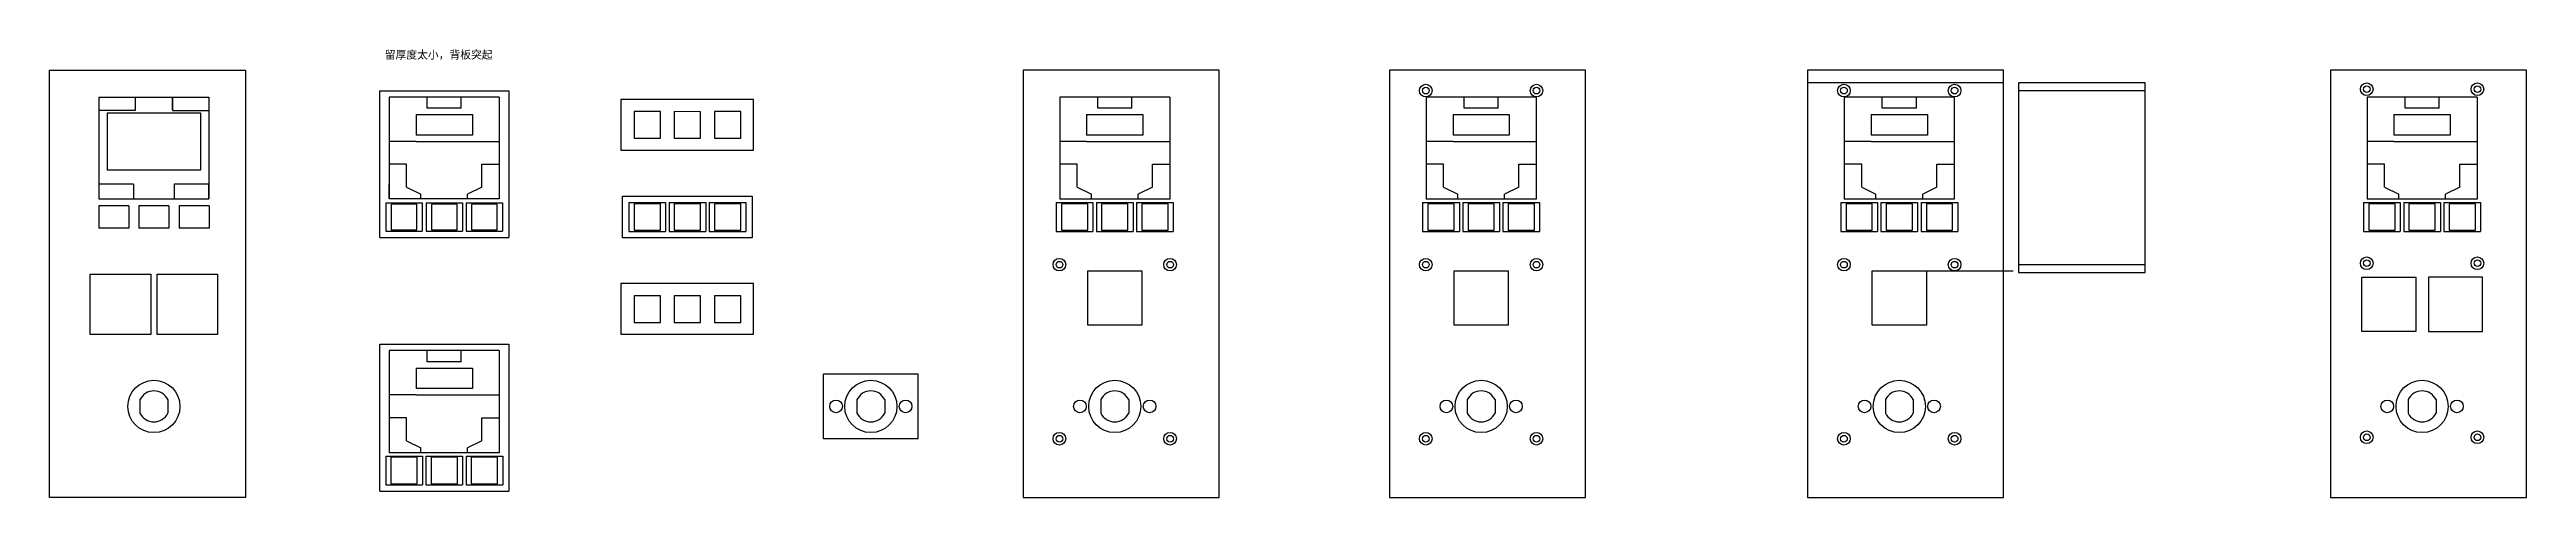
# Model space of a CAD drawing. Header units: millimetres. Extents: x -272 to 1389, y -67 to 578.
# Drawn here: x 606 to 1389, y 212 to 354 of the extents above; entities that cross this region are included whole.
import ezdxf

# ---------------------------------------------------------------- set-up
doc = ezdxf.new("R2010")
doc.units = ezdxf.units.MM
doc.layers.add('前面板', color=7, linetype='Continuous')
doc.styles.get("Standard").update_dxf_attribs({"font": 'arial.ttf'})
doc.dimstyles.new('ISO-25', dxfattribs={"dimtxt": 2.5, "dimasz": 2.5, "dimexe": 1.25, "dimexo": 0.625, "dimtad": 1, "dimtxsty": 'Standard', "dimcen": 2.5, "dimadec": 0, "dimazin": 0, "dimtfac": 1, "dimtmove": 0, "dimatfit": 3, "dimfxl": 1, "dimarcsym": 0})

msp = doc.modelspace()

# ---------------------------------------------------------------- texts
at = {"insert": (712.058, 353.144), "char_height": 2.5, "attachment_point": 1}
msp.add_mtext_dynamic_manual_height_columns('{\\fSimSun|b0|i0|c134|p2;留厚度太小，背板突起}', width=41.58871, gutter_width=12.5, heights=[0], dxfattribs=at)

# ---------------------------------------------------------------- blocks, each defined once
blk = doc.blocks.new('*D2')
at = {"layer": 'Defpoints', "color": 0, "transparency": 16777216}
for p in [(753.84, 226.15, 1.8), (763.84, 226.15), (763.84, 226.15), (763.84, 226.15, 1.8), (763.84, 226.15, 1.8)]:
    blk.add_point(p, dxfattribs=at)

# ---------------------------------------------------------------- dimensions: what is measured, and where the dimension line sits
dim = msp.add_angular_dim_2l(base=(763.837438058, 226.146599454), line1=((763.837438058, 226.146599454), (763.837438058, 226.146599454, 1.8)), line2=((753.837438058, 226.146599454, 1.8), (763.837438058, 226.146599454, 1.8)), dimstyle='ISO-25')
dim.commit()
dim.dimension.update_dxf_attribs({"geometry": '*D2', "text_midpoint": (763.837438058, 226.146599454)})

# ---------------------------------------------------------------- linework, layer by layer
for p, q in [((621.658, 338.529), (621.658, 306.329)), ((621.658, 338.529), (656.458, 338.529)), ((633.158, 338.529), (633.158, 334.229)), ((644.958, 334.529), (644.958, 338.529)), ((644.958, 338.529), (644.958, 334.229)), ((656.458, 338.529), (656.458, 306.329)), ((710.467, 294.129), (710.467, 340.529)), ((710.467, 340.529), (751.267, 340.529)), ((748.267, 338.529), (713.467, 338.529)), ((713.467, 338.529), (713.467, 306.329)), ((725.467, 335.029), (725.467, 338.529)), ((736.267, 335.029), (736.267, 338.529)), ((748.267, 338.529), (748.267, 306.329)), ((751.267, 340.529), (751.267, 294.129)), ((828.715, 337.773), (786.715, 337.773)), ((786.715, 337.773), (786.715, 321.773)), ((828.715, 321.773), (828.715, 337.773)), ((960.314, 338.529), (925.514, 338.529)), ((925.514, 338.529), (925.514, 306.279)), ((937.514, 335.029), (937.514, 338.529)), ((948.314, 335.029), (948.314, 338.529)), ((960.314, 338.529), (960.314, 306.279)), ((1076.175, 338.529), (1041.375, 338.529)), ((1041.375, 338.529), (1041.375, 306.279)), ((1053.375, 335.029), (1053.375, 338.529)), ((1064.175, 335.029), (1064.175, 338.529)), ((1076.175, 338.529), (1076.175, 306.279)), ((1224.007, 343.016), (1162.007, 343.016)), ((1208.407, 338.529), (1173.607, 338.529)), ((1173.607, 338.529), (1173.607, 306.279)), ((1185.607, 335.029), (1185.607, 338.529)), ((1196.407, 335.029), (1196.407, 338.529)), ((1208.407, 338.529), (1208.407, 306.279)), ((1228.724, 343.066), (1228.724, 283.066)), ((1268.724, 343.066), (1228.724, 343.066)), ((1228.724, 340.566), (1268.724, 340.566)), ((1268.724, 283.066), (1268.724, 343.066)), ((1373.73, 338.529), (1338.93, 338.529)), ((1338.93, 338.529), (1338.93, 306.279)), ((1350.93, 335.029), (1350.93, 338.529)), ((1361.73, 335.029), (1361.73, 338.529)), ((1373.73, 338.529), (1373.73, 306.279)), ((633.158, 334.229), (621.658, 334.229)), ((644.958, 334.229), (656.458, 334.229)), ((721.967, 333.029), (721.967, 326.529)), ((721.967, 333.029), (739.767, 333.029)), ((736.267, 335.029), (725.467, 335.029)), ((739.767, 333.029), (739.767, 326.529)), ((790.915, 333.913), (790.915, 325.533)), ((799.215, 333.913), (790.915, 333.913)), ((799.215, 325.533), (799.215, 333.913)), ((803.615, 333.913), (803.615, 325.533)), ((811.915, 333.906), (803.615, 333.913)), ((811.915, 325.533), (811.915, 333.906)), ((816.315, 333.913), (816.315, 325.533)), ((824.615, 333.913), (816.315, 333.913)), ((824.615, 325.533), (824.615, 333.913)), ((934.014, 333.029), (934.014, 326.529)), ((934.014, 333.029), (951.814, 333.029)), ((948.314, 335.029), (937.514, 335.029)), ((951.814, 333.029), (951.814, 326.529)), ((1049.875, 333.029), (1049.875, 326.529)), ((1049.875, 333.029), (1067.675, 333.029)), ((1064.175, 335.029), (1053.375, 335.029)), ((1067.675, 333.029), (1067.675, 326.529)), ((1182.107, 333.029), (1182.107, 326.529)), ((1182.107, 333.029), (1199.907, 333.029)), ((1196.407, 335.029), (1185.607, 335.029)), ((1199.907, 333.029), (1199.907, 326.529)), ((1347.43, 333.029), (1347.43, 326.529)), ((1347.43, 333.029), (1365.23, 333.029)), ((1361.73, 335.029), (1350.93, 335.029)), ((1365.23, 333.029), (1365.23, 326.529)), ((721.967, 324.529), (713.467, 324.529)), ((739.767, 326.529), (721.967, 326.529)), ((721.967, 324.529), (748.267, 324.529)), ((786.715, 321.773), (828.715, 321.773)), ((790.915, 325.533), (799.215, 325.533)), ((803.615, 325.533), (811.915, 325.533)), ((807.715, 321.773), (828.715, 321.773)), ((816.315, 325.533), (824.615, 325.533)), ((934.014, 324.529), (925.514, 324.529)), ((951.814, 326.529), (934.014, 326.529)), ((934.014, 324.529), (960.314, 324.529)), ((1049.875, 324.529), (1041.375, 324.529)), ((1067.675, 326.529), (1049.875, 326.529)), ((1049.875, 324.529), (1076.175, 324.529)), ((1182.107, 324.529), (1173.607, 324.529)), ((1199.907, 326.529), (1182.107, 326.529)), ((1182.107, 324.529), (1208.407, 324.529)), ((1347.43, 324.529), (1338.93, 324.529)), ((1365.23, 326.529), (1347.43, 326.529)), ((1347.43, 324.529), (1373.73, 324.529)), ((718.967, 317.329), (713.467, 317.329)), ((718.967, 310.079), (718.967, 317.329)), ((742.767, 310.079), (742.767, 317.329)), ((742.767, 317.329), (748.267, 317.329)), ((931.014, 317.329), (925.514, 317.329)), ((931.014, 310.079), (931.014, 317.329)), ((954.814, 310.079), (954.814, 317.329)), ((954.814, 317.329), (960.314, 317.329)), ((1046.875, 317.329), (1041.375, 317.329)), ((1046.875, 310.079), (1046.875, 317.329)), ((1070.675, 310.079), (1070.675, 317.329)), ((1070.675, 317.329), (1076.175, 317.329)), ((1179.107, 317.329), (1173.607, 317.329)), ((1179.107, 310.079), (1179.107, 317.329)), ((1202.907, 310.079), (1202.907, 317.329)), ((1202.907, 317.329), (1208.407, 317.329)), ((1344.43, 317.329), (1338.93, 317.329)), ((1344.43, 310.079), (1344.43, 317.329)), ((1368.23, 310.079), (1368.23, 317.329)), ((1368.23, 317.329), (1373.73, 317.329)), ((632.658, 310.979), (621.658, 310.979)), ((621.658, 306.329), (656.458, 306.329)), ((632.658, 310.979), (632.658, 306.329)), ((645.458, 310.979), (645.458, 306.329)), ((656.458, 310.979), (645.458, 310.979)), ((656.458, 306.329), (656.458, 310.929)), ((713.467, 306.329), (713.467, 310.929)), ((748.267, 306.329), (713.467, 306.329)), ((718.967, 310.079), (723.467, 307.829)), ((723.467, 306.329), (723.467, 307.829)), ((742.767, 310.079), (738.267, 307.829)), ((738.267, 306.329), (738.267, 307.829)), ((787.265, 307.179), (828.265, 307.179)), ((787.265, 294.079), (787.265, 307.179)), ((828.265, 307.179), (828.265, 294.079)), ((960.314, 306.279), (925.514, 306.279)), ((931.014, 310.079), (935.514, 307.829)), ((935.514, 306.279), (935.514, 307.829)), ((954.814, 310.079), (950.314, 307.829)), ((950.314, 306.279), (950.314, 307.829)), ((1076.175, 306.279), (1041.375, 306.279)), ((1046.875, 310.079), (1051.375, 307.829)), ((1051.375, 306.279), (1051.375, 307.829)), ((1070.675, 310.079), (1066.175, 307.829)), ((1066.175, 306.279), (1066.175, 307.829)), ((1208.407, 306.279), (1173.607, 306.279)), ((1179.107, 310.079), (1183.607, 307.829)), ((1183.607, 306.279), (1183.607, 307.829)), ((1202.907, 310.079), (1198.407, 307.829)), ((1198.407, 306.279), (1198.407, 307.829)), ((1373.73, 306.279), (1338.93, 306.279)), ((1344.43, 310.079), (1348.93, 307.829)), ((1348.93, 306.279), (1348.93, 307.829)), ((1368.23, 310.079), (1363.73, 307.829)), ((1363.73, 306.279), (1363.73, 307.829)), ((712.417, 305.129), (723.917, 305.129)), ((712.417, 305.129), (712.417, 296.129)), ((714.117, 304.719), (714.117, 296.539)), ((722.217, 304.719), (714.117, 304.719)), ((722.217, 296.539), (722.217, 304.719)), ((723.917, 305.129), (723.917, 296.129)), ((725.117, 305.129), (736.617, 305.129)), ((725.117, 305.129), (725.117, 296.129)), ((726.817, 304.719), (726.817, 296.539)), ((734.917, 304.719), (726.817, 304.719)), ((734.917, 296.539), (734.917, 304.719)), ((736.617, 305.129), (736.617, 296.129)), ((737.817, 305.129), (749.317, 305.129)), ((737.817, 305.129), (737.817, 296.129)), ((739.517, 304.719), (739.517, 296.539)), ((747.617, 304.719), (739.517, 304.719)), ((747.617, 296.539), (747.617, 304.719)), ((749.317, 305.129), (749.317, 296.129)), ((789.265, 305.179), (800.865, 305.179)), ((789.265, 305.179), (789.265, 296.079)), ((790.915, 304.819), (790.915, 296.439)), ((799.215, 304.819), (790.915, 304.819)), ((799.215, 296.439), (799.215, 304.819)), ((800.865, 305.179), (800.865, 296.079)), ((801.965, 305.179), (813.565, 305.179)), ((801.965, 305.179), (801.965, 296.079)), ((803.615, 304.819), (803.615, 296.439)), ((811.915, 304.812), (803.615, 304.819)), ((811.915, 296.439), (811.915, 304.812)), ((813.565, 305.179), (813.565, 296.079)), ((814.665, 305.179), (826.265, 305.179)), ((814.665, 305.179), (814.665, 296.079)), ((816.315, 304.819), (816.315, 296.439)), ((824.615, 304.819), (816.315, 304.819)), ((824.615, 296.439), (824.615, 304.819)), ((826.265, 305.179), (826.265, 296.079)), ((924.414, 305.179), (936.014, 305.179)), ((924.414, 305.179), (924.414, 296.079)), ((926.064, 304.819), (926.064, 296.439)), ((934.364, 304.819), (926.064, 304.819)), ((934.364, 296.439), (934.364, 304.819)), ((936.014, 305.179), (936.014, 296.079)), ((937.114, 305.179), (948.714, 305.179)), ((937.114, 305.179), (937.114, 296.079)), ((938.764, 304.819), (938.764, 296.439)), ((947.064, 304.812), (938.764, 304.819)), ((947.064, 296.439), (947.064, 304.812)), ((948.714, 305.179), (948.714, 296.079)), ((949.814, 305.179), (961.414, 305.179)), ((949.814, 305.179), (949.814, 296.079)), ((951.464, 304.819), (951.464, 296.439)), ((959.764, 304.819), (951.464, 304.819)), ((959.764, 296.439), (959.764, 304.819)), ((961.414, 305.179), (961.414, 296.079)), ((1040.275, 305.179), (1051.875, 305.179)), ((1040.275, 305.179), (1040.275, 296.079)), ((1041.925, 304.819), (1041.925, 296.439)), ((1050.225, 304.819), (1041.925, 304.819)), ((1050.225, 296.439), (1050.225, 304.819)), ((1051.875, 305.179), (1051.875, 296.079)), ((1052.975, 305.179), (1064.575, 305.179)), ((1052.975, 305.179), (1052.975, 296.079)), ((1054.625, 304.819), (1054.625, 296.439)), ((1062.925, 304.812), (1054.625, 304.819)), ((1062.925, 296.439), (1062.925, 304.812)), ((1064.575, 305.179), (1064.575, 296.079)), ((1065.675, 305.179), (1077.275, 305.179)), ((1065.675, 305.179), (1065.675, 296.079)), ((1067.325, 304.819), (1067.325, 296.439)), ((1075.625, 304.819), (1067.325, 304.819)), ((1075.625, 296.439), (1075.625, 304.819)), ((1077.275, 305.179), (1077.275, 296.079)), ((1172.507, 305.179), (1184.107, 305.179)), ((1172.507, 305.179), (1172.507, 296.079)), ((1174.157, 304.819), (1174.157, 296.439)), ((1182.457, 304.819), (1174.157, 304.819)), ((1182.457, 296.439), (1182.457, 304.819)), ((1184.107, 305.179), (1184.107, 296.079)), ((1185.207, 305.179), (1196.807, 305.179)), ((1185.207, 305.179), (1185.207, 296.079)), ((1186.857, 304.819), (1186.857, 296.439)), ((1195.157, 304.812), (1186.857, 304.819)), ((1195.157, 296.439), (1195.157, 304.812)), ((1196.807, 305.179), (1196.807, 296.079)), ((1197.907, 305.179), (1209.507, 305.179)), ((1197.907, 305.179), (1197.907, 296.079)), ((1199.557, 304.819), (1199.557, 296.439)), ((1207.857, 304.819), (1199.557, 304.819)), ((1207.857, 296.439), (1207.857, 304.819)), ((1209.507, 305.179), (1209.507, 296.079)), ((1337.83, 305.179), (1349.43, 305.179)), ((1337.83, 305.179), (1337.83, 296.079)), ((1339.48, 304.819), (1339.48, 296.439)), ((1347.78, 304.819), (1339.48, 304.819)), ((1347.78, 296.439), (1347.78, 304.819)), ((1349.43, 305.179), (1349.43, 296.079)), ((1350.53, 305.179), (1362.13, 305.179)), ((1350.53, 305.179), (1350.53, 296.079)), ((1352.18, 304.819), (1352.18, 296.439)), ((1360.48, 304.812), (1352.18, 304.819)), ((1360.48, 296.439), (1360.48, 304.812)), ((1362.13, 305.179), (1362.13, 296.079)), ((1363.23, 305.179), (1374.83, 305.179)), ((1363.23, 305.179), (1363.23, 296.079)), ((1364.88, 304.819), (1364.88, 296.439)), ((1373.18, 304.819), (1364.88, 304.819)), ((1373.18, 296.439), (1373.18, 304.819)), ((1374.83, 305.179), (1374.83, 296.079)), ((710.467, 294.129), (751.267, 294.129)), ((712.417, 296.129), (723.917, 296.129)), ((714.117, 296.539), (722.217, 296.539)), ((725.117, 296.129), (736.617, 296.129)), ((726.817, 296.539), (734.917, 296.539)), ((737.817, 296.129), (749.317, 296.129)), ((739.517, 296.539), (747.617, 296.539)), ((828.265, 294.079), (787.265, 294.079)), ((789.265, 296.079), (800.865, 296.079)), ((790.915, 296.439), (799.215, 296.439)), ((801.965, 296.079), (813.565, 296.079)), ((803.615, 296.439), (811.915, 296.439)), ((814.665, 296.079), (826.265, 296.079)), ((816.315, 296.439), (824.615, 296.439)), ((924.414, 296.079), (936.014, 296.079)), ((926.064, 296.439), (934.364, 296.439)), ((937.114, 296.079), (948.714, 296.079)), ((938.764, 296.439), (947.064, 296.439)), ((949.814, 296.079), (961.414, 296.079)), ((951.464, 296.439), (959.764, 296.439)), ((1040.275, 296.079), (1051.875, 296.079)), ((1041.925, 296.439), (1050.225, 296.439)), ((1052.975, 296.079), (1064.575, 296.079)), ((1054.625, 296.439), (1062.925, 296.439)), ((1065.675, 296.079), (1077.275, 296.079)), ((1067.325, 296.439), (1075.625, 296.439)), ((1172.507, 296.079), (1184.107, 296.079)), ((1174.157, 296.439), (1182.457, 296.439)), ((1185.207, 296.079), (1196.807, 296.079)), ((1186.857, 296.439), (1195.157, 296.439)), ((1197.907, 296.079), (1209.507, 296.079)), ((1199.557, 296.439), (1207.857, 296.439)), ((1337.83, 296.079), (1349.43, 296.079)), ((1339.48, 296.439), (1347.78, 296.439)), ((1350.53, 296.079), (1362.13, 296.079)), ((1352.18, 296.439), (1360.48, 296.439)), ((1363.23, 296.079), (1374.83, 296.079)), ((1364.88, 296.439), (1373.18, 296.439)), ((618.958, 282.566), (638.058, 282.566)), ((618.958, 263.466), (618.958, 282.566)), ((638.058, 282.566), (638.058, 263.466)), ((640.058, 282.566), (659.158, 282.566)), ((640.058, 263.466), (640.058, 282.566)), ((659.158, 282.566), (659.158, 263.466)), ((934.364, 283.566), (951.464, 283.566)), ((934.364, 266.466), (934.364, 283.566)), ((951.464, 283.566), (951.464, 266.466)), ((1050.225, 283.566), (1067.325, 283.566)), ((1050.225, 266.466), (1050.225, 283.566)), ((1067.325, 283.566), (1067.325, 266.466)), ((1182.457, 283.566), (1199.557, 283.566)), ((1182.457, 266.466), (1182.457, 283.566)), ((1199.557, 283.566), (1199.557, 266.466)), ((1199.557, 283.566), (1227.061, 283.566)), ((1228.724, 285.566), (1268.724, 285.566)), ((1228.724, 283.066), (1268.724, 283.066)), ((828.715, 279.57), (786.715, 279.57)), ((786.715, 279.57), (786.715, 263.57)), ((790.915, 275.71), (790.915, 267.33)), ((799.215, 275.71), (790.915, 275.71)), ((799.215, 267.33), (799.215, 275.71)), ((803.615, 275.71), (803.615, 267.33)), ((811.915, 275.703), (803.615, 275.71)), ((811.915, 267.33), (811.915, 275.703)), ((816.315, 275.71), (816.315, 267.33)), ((824.615, 275.71), (816.315, 275.71)), ((824.615, 267.33), (824.615, 275.71)), ((828.715, 263.57), (828.715, 279.57)), ((1337.23, 281.566), (1354.33, 281.566)), ((1337.23, 264.466), (1337.23, 281.566)), ((1354.33, 281.566), (1354.33, 264.466)), ((1358.33, 281.566), (1358.33, 264.466)), ((1375.43, 281.566), (1358.33, 281.566)), ((1375.43, 264.466), (1375.43, 281.566)), ((790.915, 267.33), (799.215, 267.33)), ((803.615, 267.33), (811.915, 267.33)), ((816.315, 267.33), (824.615, 267.33)), ((951.464, 266.466), (934.364, 266.466)), ((1067.325, 266.466), (1050.225, 266.466)), ((1199.557, 266.466), (1182.457, 266.466)), ((638.058, 263.466), (618.958, 263.466)), ((659.158, 263.466), (640.058, 263.466)), ((710.467, 213.947), (710.467, 260.397)), ((710.467, 260.397), (751.267, 260.397)), ((751.267, 260.397), (751.267, 213.947)), ((786.715, 263.57), (828.715, 263.57)), ((807.715, 263.57), (828.715, 263.57)), ((1354.33, 264.466), (1337.23, 264.466)), ((1358.33, 264.466), (1375.43, 264.466)), ((748.267, 258.397), (713.467, 258.397)), ((713.467, 258.397), (713.467, 226.147)), ((721.967, 252.897), (721.967, 246.397)), ((721.967, 252.897), (739.767, 252.897)), ((725.467, 254.897), (725.467, 258.397)), ((736.267, 254.897), (725.467, 254.897)), ((736.267, 254.897), (736.267, 258.397)), ((739.767, 252.897), (739.767, 246.397)), ((748.267, 258.397), (748.267, 226.147)), ((880.721, 251.016), (850.821, 251.016)), ((850.821, 230.516), (850.821, 251.016)), ((880.721, 230.516), (880.721, 251.016)), ((634.658, 242.911), (634.658, 238.621)), ((643.458, 242.911), (643.458, 238.621)), ((721.967, 244.397), (713.467, 244.397)), ((739.767, 246.397), (721.967, 246.397)), ((721.967, 244.397), (748.267, 244.397)), ((861.371, 242.911), (861.371, 238.621)), ((870.171, 242.911), (870.171, 238.621)), ((938.514, 242.911), (938.514, 238.621)), ((947.314, 242.911), (947.314, 238.621)), ((1054.375, 242.911), (1054.375, 238.621)), ((1063.175, 242.911), (1063.175, 238.621)), ((1186.607, 242.911), (1186.607, 238.621)), ((1195.407, 242.911), (1195.407, 238.621)), ((1351.93, 242.911), (1351.93, 238.621)), ((1360.73, 242.911), (1360.73, 238.621)), ((718.967, 237.197), (713.467, 237.197)), ((718.967, 229.947), (718.967, 237.197)), ((742.767, 229.947), (742.767, 237.197)), ((742.767, 237.197), (748.267, 237.197)), ((718.967, 229.947), (723.467, 227.697)), ((723.467, 226.147), (723.467, 227.697)), ((742.767, 229.947), (738.267, 227.697)), ((738.267, 226.147), (738.267, 227.697)), ((880.721, 230.516), (850.821, 230.516)), ((712.367, 225.047), (723.967, 225.047)), ((712.367, 225.047), (712.367, 215.947)), ((748.267, 226.147), (713.467, 226.147)), ((714.017, 224.687), (714.017, 216.307)), ((722.317, 224.687), (714.017, 224.687)), ((722.317, 216.307), (722.317, 224.687)), ((723.967, 225.047), (723.967, 215.947)), ((725.067, 225.047), (736.667, 225.047)), ((725.067, 225.047), (725.067, 215.947)), ((726.717, 224.687), (726.717, 216.307)), ((735.017, 224.68), (726.717, 224.687)), ((735.017, 216.307), (735.017, 224.68)), ((735.017, 224.68, 1.5), (735.017, 224.68, 1.5)), ((736.667, 225.047), (736.667, 215.947)), ((737.767, 225.047), (749.367, 225.047)), ((737.767, 225.047), (737.767, 215.947)), ((739.417, 224.687), (739.417, 216.307)), ((747.717, 224.687), (739.417, 224.687)), ((747.717, 216.307), (747.717, 224.687)), ((749.367, 225.047), (749.367, 215.947)), ((710.467, 213.947), (751.267, 213.947)), ((712.367, 215.947), (723.967, 215.947)), ((714.017, 216.307), (722.317, 216.307)), ((725.067, 215.947), (736.667, 215.947)), ((726.717, 216.307), (735.017, 216.307)), ((737.767, 215.947), (749.367, 215.947)), ((739.417, 216.307), (747.717, 216.307))]:
    msp.add_line(p, q)
msp.add_lwpolyline([(624.348, 333.579), (653.768, 333.579), (653.768, 315.479), (624.348, 315.479)], close=True)
for centre, radius in [((1041.275, 340.566), 2), ((1041.275, 340.566), 1.05), ((1076.275, 340.566), 2), ((1076.275, 340.566), 1.05), ((1173.507, 340.566), 2), ((1173.507, 340.566), 1.05), ((1208.507, 340.566), 2), ((1208.507, 340.566), 1.05), ((1338.83, 341.016), 2), ((1338.83, 341.016), 1.05), ((1373.83, 341.016), 2), ((1373.83, 341.016), 1.05), ((925.414, 285.566), 2), ((925.414, 285.566), 1.05), ((960.414, 285.566), 2), ((960.414, 285.566), 1.05), ((1041.275, 285.566), 2), ((1041.275, 285.566), 1.05), ((1076.275, 285.566), 2), ((1076.275, 285.566), 1.05), ((1173.507, 285.566), 2), ((1173.507, 285.566), 1.05), ((1208.507, 285.566), 2), ((1208.507, 285.566), 1.05), ((1338.83, 286.016), 2), ((1338.83, 286.016), 1.05), ((1373.83, 286.016), 2), ((1373.83, 286.016), 1.05), ((639.058, 240.766), 8.25), ((865.771, 240.766), 8.25), ((942.914, 240.766), 8.25), ((1058.775, 240.766), 8.25), ((1191.007, 240.766), 8.25), ((1356.33, 240.766), 8.25), ((854.771, 240.766), 2), ((876.771, 240.766), 2), ((931.914, 240.766), 2), ((953.914, 240.766), 2), ((1047.775, 240.766), 2), ((1069.775, 240.766), 2), ((1180.007, 240.766), 2), ((1202.007, 240.766), 2), ((1345.33, 240.766), 2), ((1367.33, 240.766), 2), ((925.414, 230.566), 2), ((925.414, 230.566), 1.05), ((960.414, 230.566), 2), ((960.414, 230.566), 1.05), ((1041.275, 230.566), 2), ((1041.275, 230.566), 1.05), ((1076.275, 230.566), 2), ((1076.275, 230.566), 1.05), ((1173.507, 230.566), 2), ((1173.507, 230.566), 1.05), ((1208.507, 230.566), 2), ((1208.507, 230.566), 1.05), ((1338.83, 231.016), 2), ((1338.83, 231.016), 1.05), ((1373.83, 231.016), 2), ((1373.83, 231.016), 1.05)]:
    msp.add_circle(centre, radius)
for centre, start, end in [((639.058, 240.766), 25.98672, 154.01328), ((865.771, 240.766), 25.98672, 154.01328), ((942.914, 240.766), 25.98672, 154.01328), ((1058.775, 240.766), 25.98672, 154.01328), ((1191.007, 240.766), 25.98672, 154.01328), ((1356.33, 240.766), 25.98672, 154.01328), ((639.058, 240.766), 205.98672, 334.01328), ((865.771, 240.766), 205.98672, 334.01328), ((942.914, 240.766), 205.98672, 334.01328), ((1058.775, 240.766), 205.98672, 334.01328), ((1191.007, 240.766), 205.98672, 334.01328), ((1356.33, 240.766), 205.98672, 334.01328)]:
    msp.add_arc(centre, 4.895, start, end)
at = {"layer": '前面板'}
for p, q in [((606.058, 212.016), (606.058, 347.016)), ((606.058, 212.016), (606.058, 347.016)), ((606.058, 347.016), (668.058, 347.016)), ((668.058, 347.016), (668.058, 212.016)), ((975.914, 347.016), (913.914, 347.016)), ((913.914, 347.016), (913.914, 212.016)), ((975.914, 212.016), (975.914, 347.016)), ((1091.775, 347.016), (1029.775, 347.016)), ((1029.775, 347.016), (1029.775, 212.016)), ((1091.775, 212.016), (1091.775, 347.016)), ((1224.007, 347.016), (1162.007, 347.016)), ((1162.007, 347.016), (1162.007, 212.016)), ((1224.007, 212.016), (1224.007, 347.016)), ((1389.33, 347.016), (1327.33, 347.016)), ((1327.33, 347.016), (1327.33, 212.016)), ((1389.33, 212.016), (1389.33, 347.016)), ((624.348, 315.479), (624.348, 330.179)), ((631.108, 304.129), (621.608, 304.129)), ((621.608, 304.129), (621.608, 297.129)), ((631.108, 304.129), (631.108, 297.129)), ((643.808, 304.129), (634.308, 304.129)), ((634.308, 304.129), (634.308, 297.129)), ((643.808, 304.129), (643.808, 297.129)), ((656.508, 304.129), (647.008, 304.129)), ((647.008, 304.129), (647.008, 297.129)), ((656.508, 304.129), (656.508, 297.129)), ((631.108, 297.129), (621.608, 297.129)), ((643.808, 297.129), (634.308, 297.129)), ((656.508, 297.129), (647.008, 297.129)), ((668.058, 212.016), (606.058, 212.016)), ((668.058, 212.016), (606.058, 212.016)), ((913.914, 212.016), (975.914, 212.016)), ((1029.775, 212.016), (1091.775, 212.016)), ((1162.007, 212.016), (1224.007, 212.016)), ((1327.33, 212.016), (1389.33, 212.016))]:
    msp.add_line(p, q, dxfattribs=at)

msp.set_redraw_order([(e.dxf.handle, doc.entitydb.next_handle()) for e in msp.query("TEXT MTEXT ATTDEF DIMENSION ARC_DIMENSION")])  # texts and dimensions are drawn at this point

doc.saveas('drawing.dxf')
